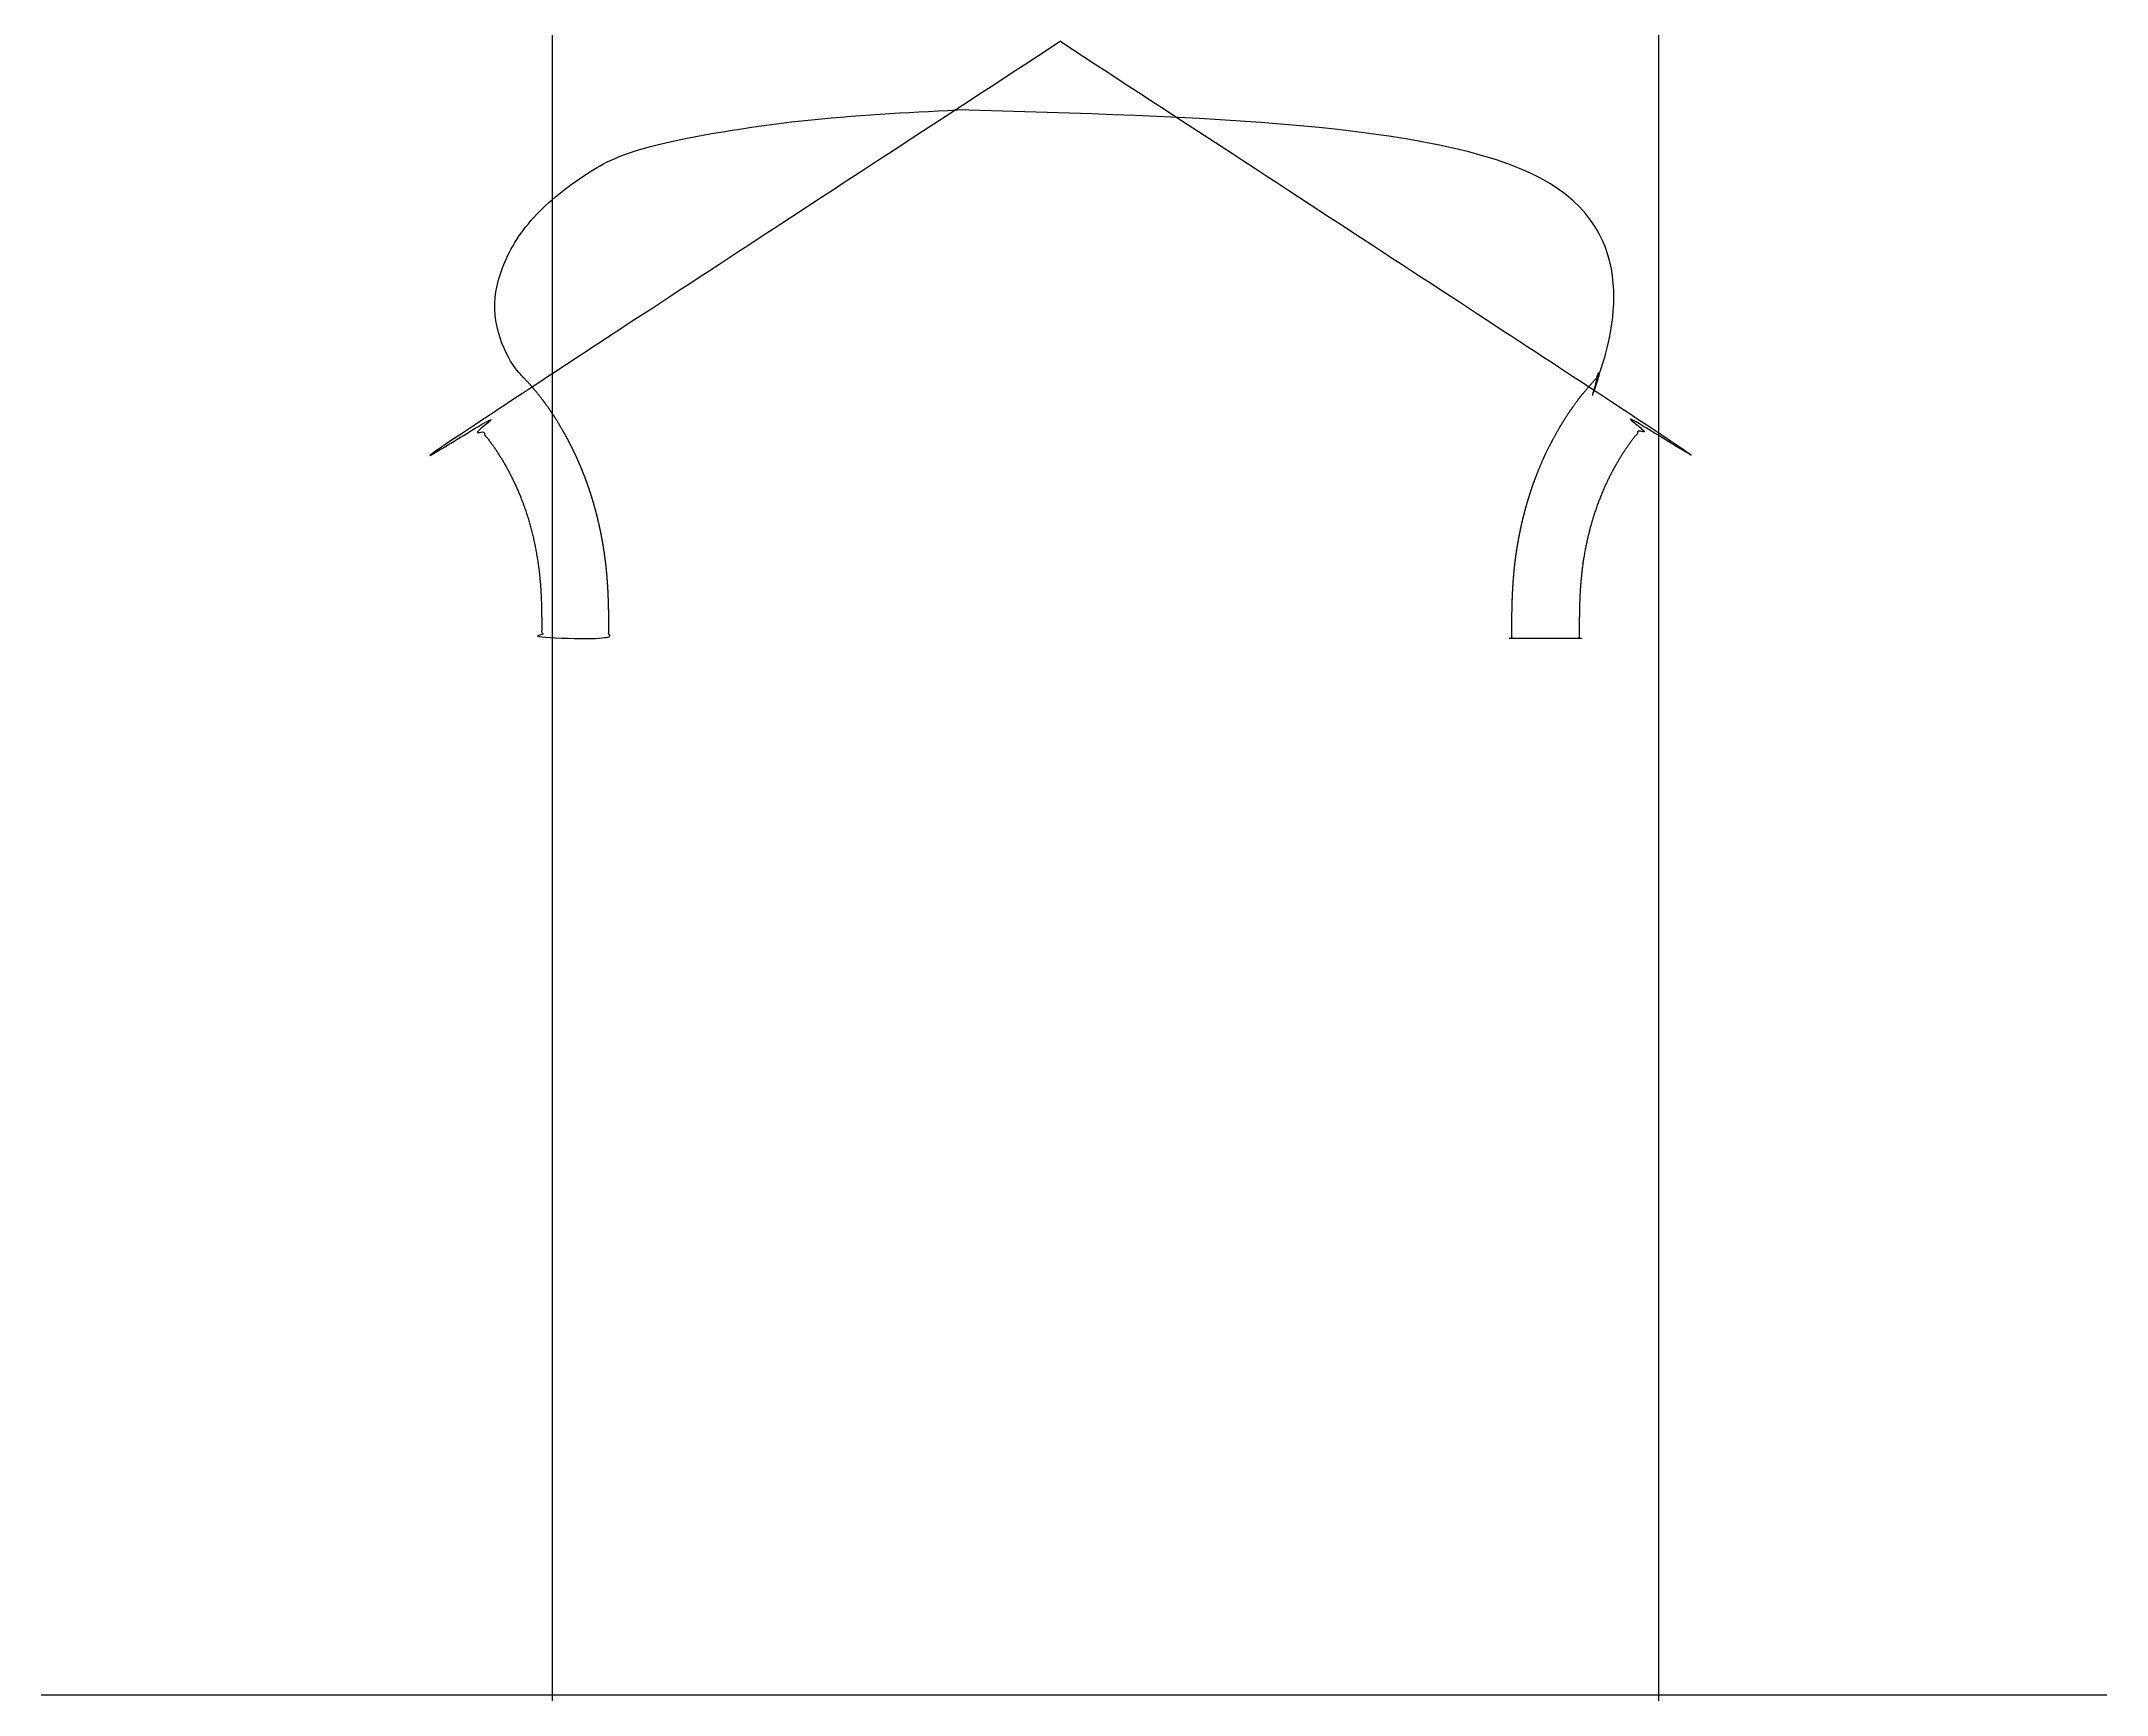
# Model space of a CAD drawing. Header units: millimetres. Extents: x 1850 to 4418, y 3811 to 32212.
# Drawn here: x 1850 to 4418, y 5365 to 7421 of the extents above; entities that cross this region are included whole.
import ezdxf

# ---------------------------------------------------------------- set-up
doc = ezdxf.new("R2010")
doc.units = ezdxf.units.MM
doc.layers.get('0').update_dxf_attribs({"color": 59})
doc.layers.add('Layer1', color=49, linetype='Continuous')
doc.styles.get("Standard").update_dxf_attribs({"font": 'arial.ttf'})
doc.dimstyles.new('ISO-25', dxfattribs={"dimtxt": 2.5, "dimasz": 2.5, "dimexe": 1.25, "dimexo": 0.625, "dimtad": 1, "dimtxsty": 'Standard', "dimcen": 2.5, "dimadec": 0, "dimazin": 0, "dimtfac": 1, "dimtmove": 0, "dimatfit": 3, "dimfxl": 1, "dimarcsym": 0})

# ---------------------------------------------------------------- blocks, each defined once
blk = doc.blocks.new('*D4')
at = {"layer": 'Defpoints', "color": 0, "transparency": 16777216}
for p in [(3860.9, 32208.3), (2485.1, 5043.4, 5849.9), (3860.9, 3810.9, 3997.5)]:
    blk.add_point(p, dxfattribs=at)
at = {"layer": 'Layer1', "color": 0, "lineweight": -2, "transparency": 16777216}
for p, q in [((2485.1, 5044), (2485.1, 32209.6)), ((2487.6, 32208.3), (3858.4, 32208.3)), ((3860.9, 3811.5), (3860.9, 32209.6))]:
    blk.add_line(p, q, dxfattribs=at)
at = {"layer": 'Layer1', "color": 0, "transparency": 16777216}
for points in [[(2487.6, 32208.7), (2487.6, 32207.9), (2485.1, 32208.3)], [(3858.4, 32208.7), (3858.4, 32207.9), (3860.9, 32208.3)]]:
    blk.add_solid(points, dxfattribs=at)
at = {"layer": 'Layer1', "color": 0, "transparency": 16777216, "insert": (3173, 32210.4), "char_height": 2.5, "attachment_point": 5}
blk.add_mtext('1375,78', dxfattribs=at)

msp = doc.modelspace()

# ---------------------------------------------------------------- linework, layer by layer
msp.add_line((1849.691, 5365.042, 2401.048), (4417.73, 5365.042, 2401.048))
at = {"layer": 'Layer1'}
for points, weights, knots in [([(3117.124, 7421.091), (2929.104, 7421.091), (2755.764, 7411.439), (2579.563, 7369.704), (2357.296, 7302.63), (2248.399, 7098.871), (2387.768, 6946.393), (2407.058, 6927.417), (2448.137, 6865.314), (2471.985, 6766.956), (2471.932, 6703.001), (2471.912, 6678.349), (2499.724, 6678.326), (2527.536, 6678.303), (2555.348, 6678.28), (2555.351, 6680.947), (2555.353, 6683.646), (2555.349, 6696.077), (2555.312, 6706.165), (2554.931, 6723.556), (2554.695, 6730.644), (2554.136, 6741.523), (2553.915, 6745.19), (2553.391, 6752.605), (2553.087, 6756.354), (2552.558, 6762.033), (2552.371, 6763.926), (2551.547, 6771.773), (2550.809, 6777.73), (2547.398, 6801.528), (2543.808, 6819.355), (2536.127, 6848.164), (2532.71, 6859.241), (2526.876, 6875.7), (2524.813, 6881.16), (2521.536, 6889.301), (2520.413, 6892.007), (2518.105, 6897.401), (2516.919, 6900.092), (2514.324, 6905.808), (2512.909, 6908.826), (2506.737, 6921.572), (2501.665, 6931.054), (2492.828, 6946.095), (2489.249, 6951.837), (2481.832, 6963.047), (2477.993, 6968.515), (2470.033, 6979.16), (2465.912, 6984.337), (2457.329, 6994.39), (2452.868, 6999.266), (2448.175, 7003.988), (2447.425, 7004.826), (2446.688, 7005.666), (2441.364, 7011.868), (2437.289, 7017.324), (2430.153, 7028.377), (2427.089, 7033.974), (2421.914, 7045.305), (2419.802, 7051.04), (2416.484, 7062.694), (2415.279, 7068.613), (2413.775, 7080.702), (2413.478, 7086.873), (2413.84, 7099.511), (2414.501, 7105.979), (2416.859, 7119.2), (2418.556, 7125.954), (2423.058, 7139.668), (2425.863, 7146.628), (2433.293, 7162.025), (2438.171, 7170.477), (2449.538, 7187.198), (2456.026, 7195.465), (2470.47, 7211.514), (2478.425, 7219.294), (2495.574, 7234.101), (2504.767, 7241.127), (2524.111, 7254.21), (2534.261, 7260.268), (2555.215, 7271.266), (2566.017, 7276.207), (2585.039, 7283.728), (2593.177, 7286.587), (2601.353, 7289.118), (2605.732, 7290.147), (2610.127, 7291.159), (2641.229, 7298.168), (2668.537, 7303.55), (2724.348, 7313.044), (2752.852, 7317.156), (2810.953, 7324.154), (2840.549, 7327.04), (2900.666, 7331.69), (2931.185, 7333.454), (2970.969, 7335.107), (2979.915, 7335.438), (2988.887, 7335.731)], [0.8913628143, 0.8913628143, 0.927575209533, 1, 0.855150419067, 0.855150419067, 1, 1, 1, 1, 1, 1, 1, 1, 1, 1, 1, 1, 1, 1, 1, 1, 1, 1, 1, 1, 1, 1, 1, 1, 1, 1, 1, 1, 1, 1, 1, 1, 1, 1, 1, 1, 1, 1, 1, 1, 1, 1, 1, 1, 1, 1, 1, 1, 1, 1, 1, 1, 1, 1, 1, 1, 1, 1, 1, 1, 1, 1, 1, 1, 1, 1, 1, 1, 1, 1, 1, 1, 1, 1, 1, 1, 1, 1, 1, 1, 1, 1, 1, 1, 1, 1, 1, 1, 1, 1, 1, 1], [0, 0, 0, 0, 0.67176303, 0.67176303, 0.67176303, 2.0152891, 2.0152891, 2.0152891, 106.39988912, 224.29932396, 298.25374653, 298.25374653, 298.25374653, 299.25374653, 299.25374653, 299.25374653, 307.25633978, 307.25633978, 335.71637961, 335.71637961, 354.5314385, 354.5314385, 363.93896795, 363.93896795, 373.34649739, 373.34649739, 378.05026212, 378.05026212, 392.83940647, 392.83940647, 437.15600873, 437.15600873, 465.1011053, 465.1011053, 479.07365359, 479.07365359, 486.05992773, 486.05992773, 493.04620187, 493.04620187, 500.99637912, 500.99637912, 526.9153282, 526.9153282, 543.50477299, 543.50477299, 560.09421778, 560.09421778, 576.68366257, 576.68366257, 593.27310736, 593.27310736, 593.27310736, 593.2859948, 593.2859948, 593.36788878, 593.36788878, 593.44978277, 593.44978277, 593.53167676, 593.53167676, 593.61357075, 593.61357075, 593.69546474, 593.69546474, 593.77735873, 593.77735873, 593.85925271, 593.85925271, 593.9411467, 593.9411467, 594.03946874, 594.03946874, 594.13779078, 594.13779078, 594.23611282, 594.23611282, 594.33443485, 594.33443485, 594.43275689, 594.43275689, 594.53107893, 594.53107893, 594.6031417, 594.6031417, 594.6031417, 594.62213277, 594.62213277, 594.73700091, 594.73700091, 594.85186905, 594.85186905, 594.96673719, 594.96673719, 595.08160534, 595.08160534, 595.11479111, 595.11479111, 595.11479111, 595.11479111]), ([(3116.733, 7421.091), (3304.753, 7421.091), (3478.093, 7411.439), (3654.294, 7369.704), (3876.562, 7302.63), (3985.458, 7098.871), (3846.09, 6946.393), (3826.799, 6927.417), (3785.72, 6865.314), (3761.872, 6766.956), (3761.925, 6703.001), (3761.945, 6678.349), (3734.012, 6678.326), (3706.078, 6678.303), (3678.145, 6678.28), (3678.143, 6681.023), (3678.14, 6683.8), (3678.145, 6696.308), (3678.184, 6706.393), (3678.569, 6723.762), (3678.806, 6730.83), (3679.366, 6741.677), (3679.587, 6745.334), (3680.111, 6752.727), (3680.415, 6756.465), (3680.942, 6762.126), (3681.129, 6764.014), (3681.973, 6772.039), (3682.738, 6778.178), (3686.203, 6802.145), (3689.812, 6819.957), (3697.508, 6848.688), (3700.917, 6859.704), (3706.732, 6876.073), (3708.787, 6881.503), (3712.051, 6889.601), (3713.169, 6892.292), (3715.467, 6897.657), (3716.647, 6900.334), (3719.243, 6906.049), (3720.666, 6909.079), (3726.846, 6921.832), (3731.918, 6931.309), (3740.754, 6946.343), (3744.333, 6952.084), (3751.752, 6963.292), (3755.591, 6968.759), (3763.553, 6979.403), (3767.674, 6984.58), (3776.26, 6994.636), (3780.723, 6999.514), (3785.417, 7004.237), (3786.197, 7005.108), (3786.962, 7005.982), (3792.293, 7012.203), (3796.347, 7017.642), (3803.448, 7028.66), (3806.495, 7034.239), (3811.64, 7045.531), (3813.74, 7051.245), (3817.036, 7062.856), (3818.233, 7068.754), (3819.723, 7080.8), (3820.016, 7086.948), (3819.649, 7099.543), (3818.987, 7105.989), (3816.632, 7119.168), (3814.938, 7125.9), (3810.445, 7139.574), (3807.646, 7146.514), (3800.232, 7161.874), (3795.362, 7170.309), (3784.015, 7186.997), (3777.537, 7195.249), (3763.116, 7211.27), (3755.173, 7219.038), (3738.05, 7233.821), (3728.87, 7240.837), (3709.553, 7253.902), (3699.417, 7259.951), (3678.492, 7270.935), (3667.704, 7275.869), (3648.705, 7283.382), (3640.576, 7286.238), (3632.409, 7288.767), (3628.021, 7289.798), (3623.616, 7290.812), (3592.514, 7297.82), (3565.216, 7303.2), (3509.422, 7312.689), (3480.927, 7316.799), (3422.842, 7323.794), (3393.254, 7326.68), (3333.154, 7331.328), (3302.642, 7333.091), (3240.924, 7335.656), (3209.717, 7336.458), (3157.852, 7337.168), (3137.318, 7337.291), (3116.733, 7337.291), (3074.335, 7337.291), (3031.723, 7336.771), (2988.896, 7335.731)], [0.8913628143, 0.8913628143, 0.927575209533, 1, 0.855150419067, 0.855150419067, 1, 1, 1, 1, 1, 1, 1, 1, 1, 1, 1, 1, 1, 1, 1, 1, 1, 1, 1, 1, 1, 1, 1, 1, 1, 1, 1, 1, 1, 1, 1, 1, 1, 1, 1, 1, 1, 1, 1, 1, 1, 1, 1, 1, 1, 1, 1, 1, 1, 1, 1, 1, 1, 1, 1, 1, 1, 1, 1, 1, 1, 1, 1, 1, 1, 1, 1, 1, 1, 1, 1, 1, 1, 1, 1, 1, 1, 1, 1, 1, 1, 1, 1, 1, 1, 1, 1, 1, 1, 1, 1, 1, 1, 1, 1, 1, 1], [0, 0, 0, 0, 0.67176303, 0.67176303, 0.67176303, 2.0152891, 2.0152891, 2.0152891, 106.39988912, 224.29932396, 298.25374653, 298.25374653, 298.25374653, 299.25374653, 299.25374653, 299.25374653, 307.48521172, 307.48521172, 335.91407562, 335.91407562, 354.65757815, 354.65757815, 364.02932942, 364.02932942, 373.40108068, 373.40108068, 378.08695631, 378.08695631, 393.31914091, 393.31914091, 437.56688632, 437.56688632, 465.33989044, 465.33989044, 479.2263925, 479.2263925, 486.16964353, 486.16964353, 493.11289456, 493.11289456, 501.09240041, 501.09240041, 526.97662512, 526.97662512, 543.54876728, 543.54876728, 560.12090943, 560.12090943, 576.69305159, 576.69305159, 593.26519374, 593.26519374, 593.26519374, 593.2786185, 593.2786185, 593.3604533, 593.3604533, 593.44228811, 593.44228811, 593.52412292, 593.52412292, 593.60595772, 593.60595772, 593.68779253, 593.68779253, 593.76962733, 593.76962733, 593.85146214, 593.85146214, 593.93329694, 593.93329694, 594.03159642, 594.03159642, 594.1298959, 594.1298959, 594.22819537, 594.22819537, 594.32649485, 594.32649485, 594.42479433, 594.42479433, 594.5230938, 594.5230938, 594.59515614, 594.59515614, 594.59515614, 594.61419048, 594.61419048, 594.72904577, 594.72904577, 594.84390107, 594.84390107, 594.95875636, 594.95875636, 595.07361165, 595.07361165, 595.18846695, 595.18846695, 595.26319934, 595.26319934, 595.26319934, 595.41712089, 595.41712089, 595.41712089, 595.41712089])]:
    msp.add_rational_spline(points, weights, degree=3, knots=knots, dxfattribs=at)

# ---------------------------------------------------------------- dimensions: what is measured, and where the dimension line sits
dim = msp.add_linear_dim(base=(3860.867, 32208.305), p1=(2485.086, 5043.383, 5849.904), p2=(3860.867, 3810.851, 3997.498), dimstyle='ISO-25', dxfattribs=at)
dim.commit()
dim.dimension.update_dxf_attribs({"geometry": '*D4', "text_midpoint": (3172.976, 32210.433)})

doc.saveas('drawing.dxf')
